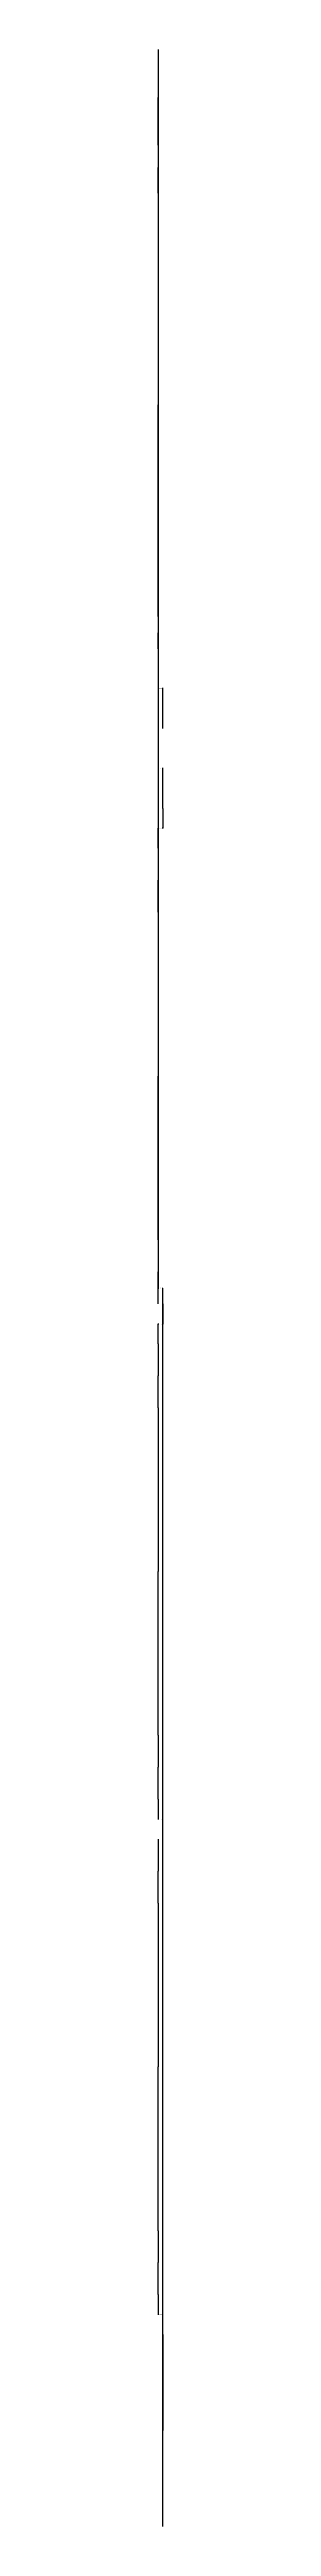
# Model space of a CAD drawing. Header units: metres. Extents: x 394 to 3676, y 649 to 5271.
# Drawn here: x 550 to 557, y 2006 to 5105 of the extents above; entities that cross this region are included whole.
import ezdxf

# ---------------------------------------------------------------- set-up
doc = ezdxf.new("R2010")
doc.units = ezdxf.units.M
doc.layers.add('DIM', color=3, linetype='Continuous')
doc.dimstyles.get("Standard").update_dxf_attribs({"dimtxt": 2.5, "dimasz": 2.5, "dimexe": 1.25, "dimexo": 0.625, "dimtad": 1, "dimcen": 2.5, "dimazin": 3, "dimtfac": 1, "dimtmove": 0, "dimatfit": 3})

# ---------------------------------------------------------------- blocks, each defined once
blk = doc.blocks.new('*D17')
for p, q in [((550.14, 2785.46), (550.14, 2580.52)), ((549.89, 2580.52), (549.64, 2580.52)), ((550.14, 2375.58), (550.14, 2580.52)), ((550.14, 2580.52), (550.14, 2580.52)), ((550.39, 2580.52), (550.64, 2580.52))]:
    blk.add_line(p, q)
at = {"layer": 'Defpoints'}
for p in [(550.14, 2785.46), (550.14, 2580.52), (550.14, 2375.58)]:
    blk.add_point(p, dxfattribs=at)
at = {"layer": 'DIM', "insert": (550.14, 2581.645), "char_height": 1, "attachment_point": 5}
blk.add_mtext('0', dxfattribs=at)
blk = doc.blocks.new('*D18')
for p, q in [((550.14, 5104.64), (550.14, 3555.08)), ((550.39, 3555.08), (551.13, 3555.08)), ((555.13, 3555.08), (555.87, 3555.08)), ((556.12, 2005.52), (556.12, 3555.08))]:
    blk.add_line(p, q)
at = {"layer": 'Defpoints'}
for p in [(550.14, 5104.64), (550.14, 3555.08), (556.12, 2005.52)]:
    blk.add_point(p, dxfattribs=at)
at = {"layer": 'DIM', "insert": (553.13, 3555.08), "char_height": 1, "attachment_point": 5}
blk.add_mtext('3100', dxfattribs=at)
blk = doc.blocks.new('*D22')
for p, q in [((550.14, 2375.58), (550.14, 2335.58)), ((549.89, 2335.58), (549.64, 2335.58)), ((550.14, 2295.58), (550.14, 2335.58)), ((550.14, 2335.58), (550.14, 2335.58)), ((550.39, 2335.58), (550.64, 2335.58))]:
    blk.add_line(p, q)
at = {"layer": 'Defpoints'}
for p in [(550.14, 2375.58), (550.14, 2335.58), (550.14, 2295.58)]:
    blk.add_point(p, dxfattribs=at)
at = {"layer": 'DIM', "insert": (550.14, 2336.705), "char_height": 1, "attachment_point": 5}
blk.add_mtext('0', dxfattribs=at)
blk = doc.blocks.new('*D23')
for p, q in [((550.14, 2295.58), (550.14, 2270.58)), ((551.13, 2270.58), (549.89, 2270.58)), ((556.37, 2270.58), (555.13, 2270.58)), ((556.12, 2245.58), (556.12, 2270.58))]:
    blk.add_line(p, q)
at = {"layer": 'Defpoints'}
for p in [(550.14, 2295.58), (556.12, 2270.58), (556.12, 2245.58)]:
    blk.add_point(p, dxfattribs=at)
at = {"layer": 'DIM', "insert": (553.13, 2270.58), "char_height": 1, "attachment_point": 5}
blk.add_mtext('5,98', dxfattribs=at)
blk = doc.blocks.new('*D24')
for p, q in [((556.12, 2245.58), (556.12, 2125.55)), ((555.87, 2125.55), (555.62, 2125.55)), ((556.12, 2005.52), (556.12, 2125.55)), ((556.12, 2125.55), (556.12, 2125.55)), ((556.37, 2125.55), (556.62, 2125.55))]:
    blk.add_line(p, q)
at = {"layer": 'Defpoints'}
for p in [(556.12, 2245.58), (556.12, 2125.55), (556.12, 2005.52)]:
    blk.add_point(p, dxfattribs=at)
at = {"layer": 'DIM', "insert": (556.12, 2126.675), "char_height": 1, "attachment_point": 5}
blk.add_mtext('0', dxfattribs=at)
blk = doc.blocks.new('*D37')
for p, q in [((550.14, 4924.93), (550.14, 4660.02)), ((549.89, 4660.02), (549.64, 4660.02)), ((550.14, 4395.1), (550.14, 4660.02)), ((550.14, 4660.02), (550.14, 4660.02)), ((550.39, 4660.02), (550.64, 4660.02))]:
    blk.add_line(p, q)
at = {"layer": 'Defpoints'}
for p in [(550.14, 4924.93), (550.14, 4660.02), (550.14, 4395.1)]:
    blk.add_point(p, dxfattribs=at)
at = {"layer": 'DIM', "insert": (550.14, 4661.145), "char_height": 1, "attachment_point": 5}
blk.add_mtext('0', dxfattribs=at)
blk = doc.blocks.new('*D38')
for p, q in [((550.14, 4025.23), (550.14, 3820.29)), ((549.89, 3820.29), (549.64, 3820.29)), ((550.14, 3615.35), (550.14, 3820.29)), ((550.14, 3820.29), (550.14, 3820.29)), ((550.39, 3820.29), (550.64, 3820.29))]:
    blk.add_line(p, q)
at = {"layer": 'Defpoints'}
for p in [(550.14, 4025.23), (550.14, 3820.29), (550.14, 3615.35)]:
    blk.add_point(p, dxfattribs=at)
at = {"layer": 'DIM', "insert": (550.14, 3821.415), "char_height": 1, "attachment_point": 5}
blk.add_mtext('0', dxfattribs=at)
blk = doc.blocks.new('*D39')
for p, q in [((550.14, 2865.46), (550.14, 2825.46)), ((549.89, 2825.46), (549.64, 2825.46)), ((550.14, 2785.46), (550.14, 2825.46)), ((550.14, 2825.46), (550.14, 2825.46)), ((550.39, 2825.46), (550.64, 2825.46))]:
    blk.add_line(p, q)
at = {"layer": 'Defpoints'}
for p in [(550.14, 2865.46), (550.14, 2825.46), (550.14, 2785.46)]:
    blk.add_point(p, dxfattribs=at)
at = {"layer": 'DIM', "insert": (550.14, 2826.585), "char_height": 1, "attachment_point": 5}
blk.add_mtext('0', dxfattribs=at)
blk = doc.blocks.new('*D40')
for p, q in [((550.14, 2915.46), (550.14, 2890.46)), ((551.13, 2890.46), (549.89, 2890.46)), ((556.37, 2890.46), (555.13, 2890.46)), ((556.12, 2865.46), (556.12, 2890.46))]:
    blk.add_line(p, q)
at = {"layer": 'Defpoints'}
for p in [(550.14, 2915.46), (556.12, 2890.46), (556.12, 2865.46)]:
    blk.add_point(p, dxfattribs=at)
at = {"layer": 'DIM', "insert": (553.13, 2890.46), "char_height": 1, "attachment_point": 5}
blk.add_mtext('5,98', dxfattribs=at)
blk = doc.blocks.new('*D41')
for p, q in [((556.12, 3535.35), (556.12, 3509.81)), ((551.13, 3509.81), (549.89, 3509.81)), ((550.14, 3485.35), (550.14, 3509.81)), ((556.37, 3509.81), (555.13, 3509.81))]:
    blk.add_line(p, q)
at = {"layer": 'Defpoints'}
for p in [(556.12, 3535.35), (556.12, 3509.81), (550.14, 3485.35)]:
    blk.add_point(p, dxfattribs=at)
at = {"layer": 'DIM', "insert": (553.13, 3509.81), "char_height": 1, "attachment_point": 5}
blk.add_mtext('5,98', dxfattribs=at)
blk = doc.blocks.new('*D42')
for p, q in [((550.14, 3405.35), (550.14, 3200.4)), ((549.89, 3200.4), (549.64, 3200.4)), ((550.14, 2995.46), (550.14, 3200.4)), ((550.14, 3200.4), (550.14, 3200.4)), ((550.39, 3200.4), (550.64, 3200.4))]:
    blk.add_line(p, q)
at = {"layer": 'Defpoints'}
for p in [(550.14, 3405.35), (550.14, 3200.4), (550.14, 2995.46)]:
    blk.add_point(p, dxfattribs=at)
at = {"layer": 'DIM', "insert": (550.14, 3201.525), "char_height": 1, "attachment_point": 5}
blk.add_mtext('0', dxfattribs=at)
blk = doc.blocks.new('*D43')
for p, q in [((550.14, 3485.35), (550.14, 3445.35)), ((549.89, 3445.35), (549.64, 3445.35)), ((550.14, 3405.35), (550.14, 3445.35)), ((550.14, 3445.35), (550.14, 3445.35)), ((550.39, 3445.35), (550.64, 3445.35))]:
    blk.add_line(p, q)
at = {"layer": 'Defpoints'}
for p in [(550.14, 3485.35), (550.14, 3445.35), (550.14, 3405.35)]:
    blk.add_point(p, dxfattribs=at)
at = {"layer": 'DIM', "insert": (550.14, 3446.475), "char_height": 1, "attachment_point": 5}
blk.add_mtext('0', dxfattribs=at)
blk = doc.blocks.new('*D44')
for p, q in [((550.14, 3615.35), (550.14, 3575.35)), ((549.89, 3575.35), (549.64, 3575.35)), ((550.14, 3535.35), (550.14, 3575.35)), ((550.14, 3575.35), (550.14, 3575.35)), ((550.39, 3575.35), (550.64, 3575.35))]:
    blk.add_line(p, q)
at = {"layer": 'Defpoints'}
for p in [(550.14, 3615.35), (550.14, 3575.35), (550.14, 3535.35)]:
    blk.add_point(p, dxfattribs=at)
at = {"layer": 'DIM', "insert": (550.14, 3576.475), "char_height": 1, "attachment_point": 5}
blk.add_mtext('0', dxfattribs=at)
blk = doc.blocks.new('*D45')
for p, q in [((550.14, 2995.46), (550.14, 2955.46)), ((549.89, 2955.46), (549.64, 2955.46)), ((550.14, 2915.46), (550.14, 2955.46)), ((550.14, 2955.46), (550.14, 2955.46)), ((550.39, 2955.46), (550.64, 2955.46))]:
    blk.add_line(p, q)
at = {"layer": 'Defpoints'}
for p in [(550.14, 2995.46), (550.14, 2955.46), (550.14, 2915.46)]:
    blk.add_point(p, dxfattribs=at)
at = {"layer": 'DIM', "insert": (550.14, 2956.585), "char_height": 1, "attachment_point": 5}
blk.add_mtext('0', dxfattribs=at)
blk = doc.blocks.new('*D46')
for p, q in [((549.89, 4375.03), (549.64, 4375.03)), ((550.14, 4395.1), (550.14, 4375.03)), ((550.14, 4354.97), (550.14, 4375.03)), ((550.14, 4375.03), (550.14, 4375.03)), ((550.39, 4375.03), (550.64, 4375.03))]:
    blk.add_line(p, q)
at = {"layer": 'Defpoints'}
for p in [(550.14, 4395.1), (550.14, 4375.03), (550.14, 4354.97)]:
    blk.add_point(p, dxfattribs=at)
at = {"layer": 'DIM', "insert": (550.14, 4376.155), "char_height": 1, "attachment_point": 5}
blk.add_mtext('0', dxfattribs=at)
blk = doc.blocks.new('*D47')
for p, q in [((550.14, 4354.97), (550.14, 4305.03)), ((551.13, 4305.03), (549.89, 4305.03)), ((556.37, 4305.03), (555.13, 4305.03)), ((556.12, 4255.1), (556.12, 4305.03))]:
    blk.add_line(p, q)
at = {"layer": 'Defpoints'}
for p in [(550.14, 4354.97), (556.12, 4305.03), (556.12, 4255.1)]:
    blk.add_point(p, dxfattribs=at)
at = {"layer": 'DIM', "insert": (553.13, 4305.03), "char_height": 1, "attachment_point": 5}
blk.add_mtext('5,98', dxfattribs=at)
blk = doc.blocks.new('*D48')
for p, q in [((556.12, 4155.23), (556.12, 4130.23)), ((551.13, 4130.23), (549.89, 4130.23)), ((550.14, 4105.23), (550.14, 4130.23)), ((556.37, 4130.23), (555.13, 4130.23))]:
    blk.add_line(p, q)
at = {"layer": 'Defpoints'}
for p in [(556.12, 4155.23), (556.12, 4130.23), (550.14, 4105.23)]:
    blk.add_point(p, dxfattribs=at)
at = {"layer": 'DIM', "insert": (553.13, 4130.23), "char_height": 1, "attachment_point": 5}
blk.add_mtext('5,98', dxfattribs=at)
blk = doc.blocks.new('*D49')
for p, q in [((550.14, 4105.23), (550.14, 4065.23)), ((549.89, 4065.23), (549.64, 4065.23)), ((550.14, 4025.23), (550.14, 4065.23)), ((550.14, 4065.23), (550.14, 4065.23)), ((550.39, 4065.23), (550.64, 4065.23))]:
    blk.add_line(p, q)
at = {"layer": 'Defpoints'}
for p in [(550.14, 4105.23), (550.14, 4065.23), (550.14, 4025.23)]:
    blk.add_point(p, dxfattribs=at)
at = {"layer": 'DIM', "insert": (550.14, 4066.355), "char_height": 1, "attachment_point": 5}
blk.add_mtext('0', dxfattribs=at)
blk = doc.blocks.new('*D50')
for p, q in [((550.14, 4255.1), (550.14, 4205.16)), ((551.13, 4205.16), (549.89, 4205.16)), ((556.37, 4205.16), (555.13, 4205.16)), ((556.12, 4155.23), (556.12, 4205.16))]:
    blk.add_line(p, q)
at = {"layer": 'Defpoints'}
for p in [(550.14, 4255.1), (556.12, 4205.16), (556.12, 4155.23)]:
    blk.add_point(p, dxfattribs=at)
at = {"layer": 'DIM', "insert": (553.13, 4205.16), "char_height": 1, "attachment_point": 5}
blk.add_mtext('5,98', dxfattribs=at)
blk = doc.blocks.new('*D51')
for p, q in [((550.14, 4984.93), (550.14, 4957.03)), ((549.89, 4957.03), (549.64, 4957.03)), ((550.14, 4924.93), (550.14, 4957.03)), ((550.14, 4957.03), (550.14, 4957.03)), ((550.39, 4957.03), (550.64, 4957.03))]:
    blk.add_line(p, q)
at = {"layer": 'Defpoints'}
for p in [(550.14, 4984.93), (550.14, 4957.03), (550.14, 4924.93)]:
    blk.add_point(p, dxfattribs=at)
at = {"layer": 'DIM', "insert": (550.14, 4958.155), "char_height": 1, "attachment_point": 5}
blk.add_mtext('0', dxfattribs=at)
blk = doc.blocks.new('*D52')
for p, q in [((550.14, 5104.64), (550.14, 5044.79)), ((549.89, 5044.79), (549.64, 5044.79)), ((550.14, 4984.93), (550.14, 5044.79)), ((550.14, 5044.79), (550.14, 5044.79)), ((550.39, 5044.79), (550.64, 5044.79))]:
    blk.add_line(p, q)
at = {"layer": 'Defpoints'}
for p in [(550.14, 5104.64), (550.14, 5044.79), (550.14, 4984.93)]:
    blk.add_point(p, dxfattribs=at)
at = {"layer": 'DIM', "insert": (550.14, 5045.915), "char_height": 1, "attachment_point": 5}
blk.add_mtext('0', dxfattribs=at)

msp = doc.modelspace()

# ---------------------------------------------------------------- dimensions: what is measured, and where the dimension line sits
at = {"layer": 'DIM'}
for base, p1, p2, picture, middle in [((550.14, 5044.79), (550.14, 4984.93), (550.14, 5104.64), '*D52', (550.14, 5045.915)), ((550.14, 4957.03), (550.14, 4924.93), (550.14, 4984.93), '*D51', (550.14, 4958.155)), ((550.14, 4660.02), (550.14, 4395.1), (550.14, 4924.93), '*D37', (550.14, 4661.145)), ((550.14, 4375.03), (550.14, 4395.1), (550.14, 4354.97), '*D46', (550.14, 4376.155)), ((556.12, 4305.03), (556.12, 4255.1), (550.14, 4354.97), '*D47', (553.13, 4305.03)), ((556.12, 4205.16), (556.12, 4155.23), (550.14, 4255.1), '*D50', (553.13, 4205.16)), ((556.12, 4130.23), (556.12, 4155.23), (550.14, 4105.23), '*D48', (553.13, 4130.23)), ((550.14, 4065.23), (550.14, 4025.23), (550.14, 4105.23), '*D49', (550.14, 4066.355)), ((550.14, 3820.29), (550.14, 4025.23), (550.14, 3615.35), '*D38', (550.14, 3821.415)), ((550.14, 3575.35), (550.14, 3615.35), (550.14, 3535.35), '*D44', (550.14, 3576.475)), ((556.12, 3509.81), (556.12, 3535.35), (550.14, 3485.35), '*D41', (553.13, 3509.81)), ((550.14, 3445.35), (550.14, 3405.35), (550.14, 3485.35), '*D43', (550.14, 3446.475)), ((550.14, 3200.4), (550.14, 2995.46), (550.14, 3405.35), '*D42', (550.14, 3201.525)), ((550.14, 2955.46), (550.14, 2995.46), (550.14, 2915.46), '*D45', (550.14, 2956.585)), ((556.12, 2890.46), (556.12, 2865.46), (550.14, 2915.46), '*D40', (553.13, 2890.46)), ((550.14, 2825.46), (550.14, 2785.46), (550.14, 2865.46), '*D39', (550.14, 2826.585)), ((550.14, 2580.52), (550.14, 2785.46), (550.14, 2375.58), '*D17', (550.14, 2581.645)), ((550.14, 2335.58), (550.14, 2375.58), (550.14, 2295.58), '*D22', (550.14, 2336.705)), ((556.12, 2270.58), (556.12, 2245.58), (550.14, 2295.58), '*D23', (553.13, 2270.58)), ((556.12, 2125.55), (556.12, 2005.52), (556.12, 2245.58), '*D24', (556.12, 2126.675))]:
    dim = msp.add_linear_dim(base=base, p1=p1, p2=p2, dimstyle='Standard', dxfattribs=at)
    dim.commit()
    dim.dimension.update_dxf_attribs({"geometry": picture, "text_midpoint": middle})
dim = msp.add_linear_dim(base=(550.14, 3555.08), p1=(550.14, 5104.64), p2=(556.12, 2005.52), text='3100', dimstyle='Standard', dxfattribs=at)
dim.commit()
dim.dimension.update_dxf_attribs({"geometry": '*D18', "text_midpoint": (553.13, 3555.08)})

doc.saveas('drawing.dxf')
